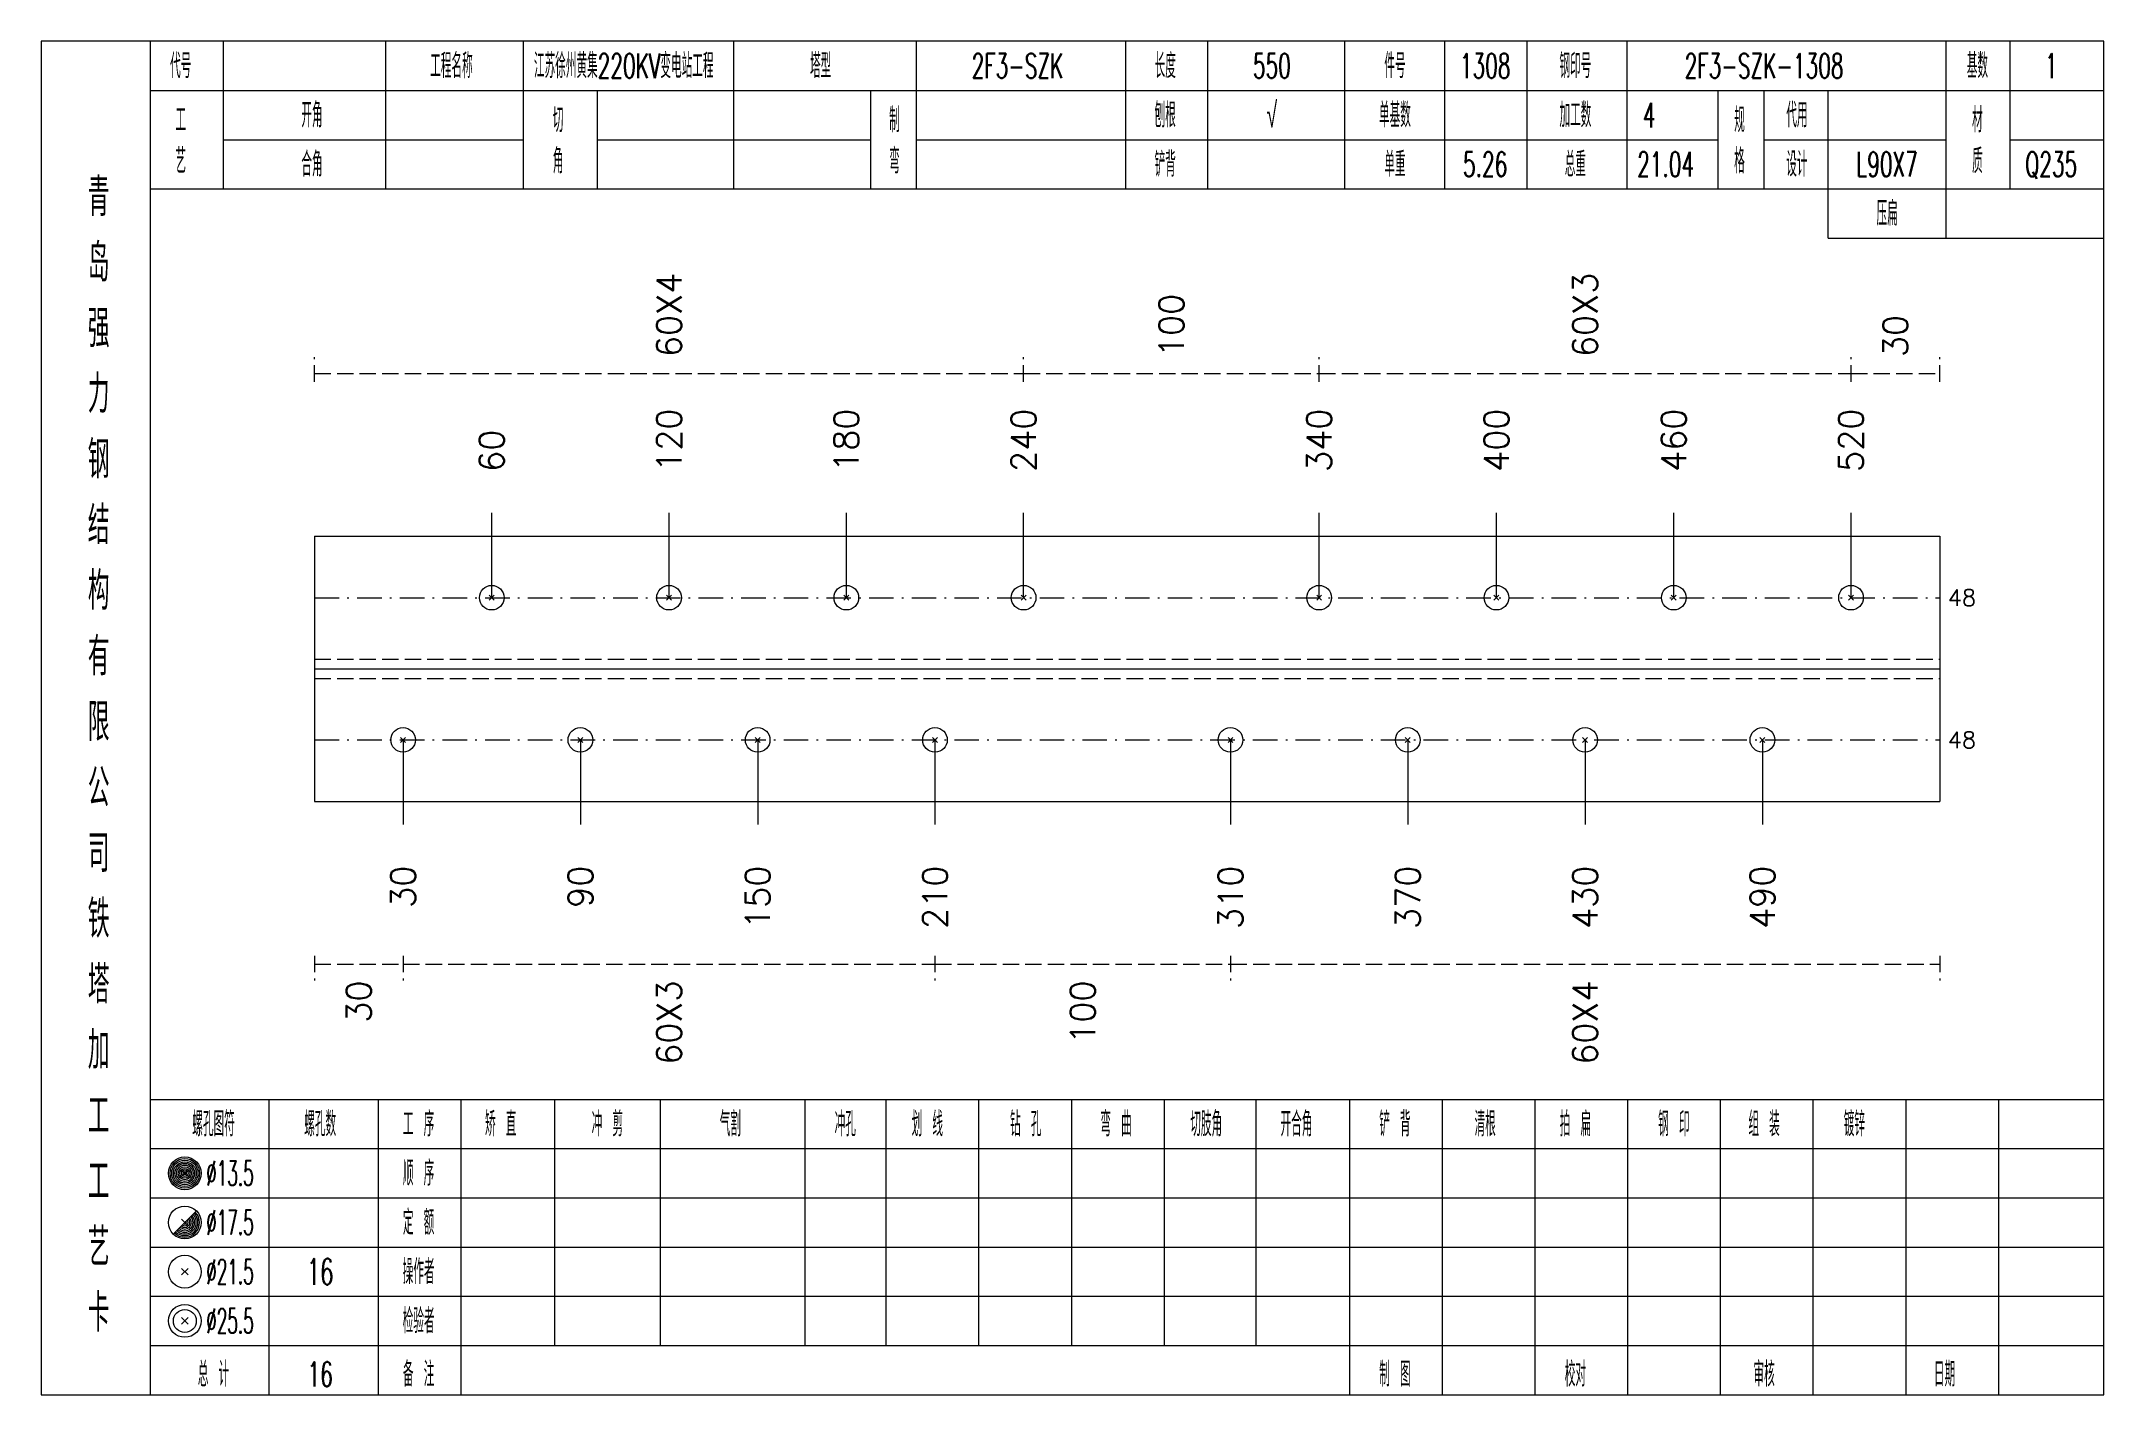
# Model space of a CAD drawing. Extents: x 0 to 4623, y -1159 to 4890.
# Drawn here: x 3736.8 to 3988.2, y 450 to 615 of the extents above; entities that cross this region are included whole.
import ezdxf
from ezdxf.enums import TextEntityAlignment as Align

# ---------------------------------------------------------------- set-up
doc = ezdxf.new("R2010")
doc.units = 0
doc.header["$MEASUREMENT"] = 0
doc.linetypes.add('一点画线', pattern=[5.2, 3, -1, 0.2, -1])
doc.linetypes.add('虚线', pattern=[2.75, 2, -0.75])
doc.layers.get('0').update_dxf_attribs({"linetype": 'CONTINUOUS', "lineweight": 25})
for name, color, linetype, lineweight in [('1', 7, 'CONTINUOUS', 25), ('4', 7, 'CONTINUOUS', 25), ('5', 7, 'CONTINUOUS', 25)]:
    doc.layers.add(name, color=color, linetype=linetype, lineweight=lineweight)
doc.styles.get("Standard").update_dxf_attribs({"font": 'simplex.shx', "width": 0.7, "height": 3, "bigfont": 'gbhzfs.shx'})

msp = doc.modelspace()

# ---------------------------------------------------------------- texts
at = {"color": 8, "linetype": 'Continuous', "lineweight": 9}
for s, p in [('60X4', (3813.322, 576.5)), ('60X3', (3924.978, 576.5)), ('100', (3874.553, 576.5)), ('30', (3962.797, 576.5))]:
    msp.add_text(s, height=3, rotation=90, dxfattribs=at).set_placement(p, align=Align.MIDDLE_LEFT)
at = {"color": 7, "linetype": 'Continuous', "lineweight": 13}
for s, p in [('120', (3813.322, 562.5)), ('180', (3834.933, 562.5)), ('240', (3856.544, 562.5)), ('340', (3892.562, 562.5)), ('400', (3914.173, 562.5)), ('460', (3935.784, 562.5)), ('520', (3957.395, 562.5)), ('60', (3791.711, 562.5))]:
    msp.add_text(s, height=3, rotation=90, dxfattribs=at).set_placement(p, align=Align.MIDDLE_LEFT)
for p in [(3969.2, 547.167), (3969.2, 529.833)]:
    msp.add_text('48', height=2, dxfattribs=at).set_placement(p, align=Align.MIDDLE_LEFT)
at = {"color": 8, "linetype": 'Continuous', "lineweight": 9}
for s, p in [('30', (3775.503, 500.5)), ('60X3', (3813.322, 500.5)), ('100', (3863.747, 500.5)), ('60X4', (3924.978, 500.5))]:
    msp.add_text(s, height=3, rotation=90, dxfattribs=at).set_placement(p, align=Align.MIDDLE_RIGHT)
at = {"layer": '1', "color": 7, "linetype": 'Continuous', "lineweight": 13}
for s, p in [('30', (3780.905, 514.5)), ('90', (3802.516, 514.5)), ('150', (3824.127, 514.5)), ('210', (3845.738, 514.5)), ('310', (3881.756, 514.5)), ('370', (3903.367, 514.5)), ('430', (3924.978, 514.5)), ('490', (3946.589, 514.5))]:
    msp.add_text(s, height=3, rotation=90, dxfattribs=at).set_placement(p, align=Align.MIDDLE_RIGHT)
at = {"layer": '4', "color": 1, "linetype": 'Continuous', "lineweight": 13}
for s, height, width, p in [('代号', 3, 0.6, (3753.8, 612)), ('工程名称', 3, 0.6, (3786.8, 612)), ('江苏徐州黄集220KV变电站工程', 3, 0.6, (3807.8, 612)), ('塔型', 3, 0.6, (3831.8, 612)), ('2F3-SZK', 3, 0.6, (3855.8, 612)), ('长度', 3, 0.6, (3873.8, 612)), ('550', 3, 0.6, (3886.8, 612)), ('件号', 3, 0.6, (3901.8, 612)), ('1308', 3, 0.6, (3912.8, 612)), ('钢印号', 3, 0.6, (3923.8, 612)), ('2F3-SZK-1308', 3, 0.6, (3946.8, 612)), ('基数', 3, 0.6, (3972.8, 612)), ('1', 3, 0.6, (3981.8, 612)), ('工', 3, 0.6, (3753.8, 605.4)), ('开角', 3, 0.6, (3769.8, 606)), ('切', 3, 0.6, (3799.8, 605.4)), ('制', 3, 0.6, (3840.8, 605.4)), ('刨根', 3, 0.6, (3873.8, 606)), ('√', 3, 0.6, (3886.8, 606)), ('单基数', 3, 0.6, (3901.8, 606)), ('加工数', 3, 0.6, (3923.8, 606)), ('4', 3, 0.6, (3932.8, 606)), ('规', 3, 0.6, (3943.8, 605.4)), ('代用', 3, 0.6, (3950.8, 606)), ('材', 3, 0.6, (3972.8, 605.4)), ('艺', 3, 0.6, (3753.8, 600.4)), ('合角', 3, 0.6, (3769.8, 600)), ('角', 3, 0.6, (3799.8, 600.4)), ('弯', 3, 0.6, (3840.8, 600.4)), ('铲背', 3, 0.6, (3873.8, 600)), ('单重', 3, 0.6, (3901.8, 600)), ('5.26', 3, 0.6, (3912.8, 600)), ('总重', 3, 0.6, (3923.8, 600)), ('21.04', 3, 0.6, (3934.8, 600)), ('格', 3, 0.6, (3943.8, 600.4)), ('设计', 3, 0.6, (3950.8, 600)), ('L90X7', 3, 0.6, (3961.8, 600)), ('质', 3, 0.6, (3972.8, 600.4)), ('Q235', 3, 0.6, (3981.8, 600)), ('青', 4.6, 0.8, (3743.8, 596)), ('压扁', 3, 0.6, (3961.8, 594)), ('岛', 4.6, 0.8, (3743.8, 588)), ('强', 4.6, 0.8, (3743.8, 580)), ('力', 4.6, 0.8, (3743.8, 572)), ('钢', 4.6, 0.8, (3743.8, 564)), ('结', 4.6, 0.8, (3743.8, 556)), ('构', 4.6, 0.8, (3743.8, 548)), ('有', 4.6, 0.8, (3743.8, 540)), ('限', 4.6, 0.8, (3743.8, 532)), ('公', 4.6, 0.8, (3743.8, 524)), ('司', 4.6, 0.8, (3743.8, 516)), ('铁', 4.6, 0.8, (3743.8, 508)), ('塔', 4.6, 0.8, (3743.8, 500)), ('加', 4.6, 0.8, (3743.8, 492)), ('工', 4.6, 0.8, (3743.8, 484)), ('螺孔图符', 3, 0.6, (3757.8, 483)), ('螺孔数', 3, 0.6, (3770.8, 483)), ('工 序', 3, 0.6, (3782.8, 483)), ('矫 直', 3, 0.6, (3792.8, 483)), ('冲 剪', 3, 0.6, (3805.8, 483)), ('气割', 3, 0.6, (3820.8, 483)), ('冲孔', 3, 0.6, (3834.8, 483)), ('划 线', 3, 0.6, (3844.8, 483)), ('钻 孔', 3, 0.6, (3856.8, 483)), ('弯 曲', 3, 0.6, (3867.8, 483)), ('切肢角', 3, 0.6, (3878.8, 483)), ('开合角', 3, 0.6, (3889.8, 483)), ('铲 背', 3, 0.6, (3901.8, 483)), ('清根', 3, 0.6, (3912.8, 483)), ('拍 扁', 3, 0.6, (3923.8, 483)), ('钢 印', 3, 0.6, (3935.8, 483)), ('组 装', 3, 0.6, (3946.8, 483)), ('镀锌', 3, 0.6, (3957.8, 483)), ('工', 4.6, 0.8, (3743.8, 476)), ('%%C13.5', 3, 0.5, (3759.8, 477)), ('顺 序', 3, 0.6, (3782.8, 477)), ('定 额', 3, 0.6, (3782.8, 471)), ('艺', 4.6, 0.8, (3743.8, 468)), ('%%C17.5', 3, 0.5, (3759.8, 471)), ('%%C21.5', 3, 0.5, (3759.8, 465)), ('16', 3.2, 0.6, (3770.8, 465)), ('操作者', 3, 0.6, (3782.8, 465)), ('卡', 4.6, 0.8, (3743.8, 460)), ('%%C25.5', 3, 0.5, (3759.8, 459)), ('检验者', 3, 0.6, (3782.8, 459)), ('总 计', 3, 0.6, (3757.8, 452.5)), ('16', 3, 0.6, (3770.8, 452.5)), ('备 注', 3, 0.6, (3782.8, 452.5)), ('制 图', 3, 0.6, (3901.8, 452.5)), ('校对', 3, 0.6, (3923.8, 452.5)), ('审核', 3, 0.6, (3946.8, 452.5)), ('日期', 3, 0.6, (3968.8, 452.5))]:
    msp.add_text(s, height=height, dxfattribs=dict(at, width=width)).set_placement(p, align=Align.MIDDLE_CENTER)

# ---------------------------------------------------------------- blocks, each defined once
blk = doc.blocks.new('孔21.5')
at = {"layer": '5', "color": 7, "linetype": 'Continuous', "lineweight": 13}
for p, q in [((-0.2, -0.2), (0.2, 0.2)), ((-0.2, 0.2), (0.2, -0.2))]:
    blk.add_line(p, q, dxfattribs=at)
blk.add_circle((0, 0), 1, dxfattribs=at)

# ---------------------------------------------------------------- linework, layer by layer
at = {"color": 8, "linetype": '虚线', "lineweight": 9}
for p, q in [((3770.1, 573.5), (3770.1, 576.5)), ((3856.544, 573.5), (3856.544, 576.5)), ((3856.544, 573.5), (3856.544, 576.5)), ((3892.562, 573.5), (3892.562, 576.5)), ((3892.562, 573.5), (3892.562, 576.5)), ((3957.395, 573.5), (3957.395, 576.5)), ((3957.395, 573.5), (3957.395, 576.5)), ((3968.2, 573.5), (3968.2, 576.5)), ((3770.1, 574.5), (3856.544, 574.5)), ((3856.544, 574.5), (3892.562, 574.5)), ((3892.562, 574.5), (3957.395, 574.5)), ((3957.395, 574.5), (3968.2, 574.5)), ((3770.1, 503.5), (3770.1, 500.5)), ((3780.905, 503.5), (3780.905, 500.5)), ((3780.905, 503.5), (3780.905, 500.5)), ((3845.738, 503.5), (3845.738, 500.5)), ((3845.738, 503.5), (3845.738, 500.5)), ((3881.756, 503.5), (3881.756, 500.5)), ((3881.756, 503.5), (3881.756, 500.5)), ((3968.2, 503.5), (3968.2, 500.5)), ((3770.1, 502.5), (3780.905, 502.5)), ((3780.905, 502.5), (3845.738, 502.5)), ((3845.738, 502.5), (3881.756, 502.5)), ((3881.756, 502.5), (3968.2, 502.5))]:
    msp.add_line(p, q, dxfattribs=at)
at = {"color": 7, "linetype": 'Continuous', "lineweight": 13}
for p, q in [((3791.711, 547.167), (3791.711, 557.5)), ((3813.322, 547.167), (3813.322, 557.5)), ((3834.933, 547.167), (3834.933, 557.5)), ((3856.544, 547.167), (3856.544, 557.5)), ((3892.562, 547.167), (3892.562, 557.5)), ((3914.173, 547.167), (3914.173, 557.5)), ((3935.784, 547.167), (3935.784, 557.5)), ((3957.395, 547.167), (3957.395, 557.5)), ((3780.905, 529.833), (3780.905, 519.5)), ((3802.516, 529.833), (3802.516, 519.5)), ((3824.127, 529.833), (3824.127, 519.5)), ((3845.738, 529.833), (3845.738, 519.5)), ((3881.756, 529.833), (3881.756, 519.5)), ((3903.367, 529.833), (3903.367, 519.5)), ((3924.978, 529.833), (3924.978, 519.5)), ((3946.589, 529.833), (3946.589, 519.5))]:
    msp.add_line(p, q, dxfattribs=at)
at = {"color": 7, "linetype": 'Continuous', "lineweight": 18}
for p, q in [((3770.1, 554.667), (3770.1, 522.333)), ((3770.1, 554.667), (3968.2, 554.667)), ((3968.2, 554.667), (3968.2, 522.333)), ((3770.1, 538.5), (3968.2, 538.5))]:
    msp.add_line(p, q, dxfattribs=at)
at = {"color": 3, "linetype": '一点画线', "lineweight": 13}
for p, q in [((3770.1, 547.167), (3968.2, 547.167)), ((3770.1, 529.833), (3968.2, 529.833))]:
    msp.add_line(p, q, dxfattribs=at)
at = {"color": 1, "linetype": '虚线', "lineweight": 18}
for p, q in [((3770.1, 539.667), (3968.2, 539.667)), ((3770.1, 537.333), (3968.2, 537.333))]:
    msp.add_line(p, q, dxfattribs=at)
at = {"layer": '1', "color": 7, "linetype": 'Continuous', "lineweight": 18}
msp.add_line((3770.1, 522.333), (3968.2, 522.333), dxfattribs=at)
at = {"layer": '4', "color": 1, "linetype": 'Continuous', "lineweight": 18}
for p, q in [((3750.1, 450), (3750.1, 615)), ((3759, 597), (3759, 615)), ((3778.8, 597), (3778.8, 615)), ((3795.6, 597), (3795.6, 615)), ((3821.2, 597), (3821.2, 615)), ((3843.5, 597), (3843.5, 615)), ((3869, 597), (3869, 615)), ((3879, 597), (3879, 615)), ((3895.7, 597), (3895.7, 615)), ((3907.9, 597), (3907.9, 615)), ((3917.9, 597), (3917.9, 615)), ((3930.1, 597), (3930.1, 615)), ((3969, 591), (3969, 615)), ((3976.8, 597), (3976.8, 615)), ((3750.1, 609), (3988.2, 609)), ((3804.6, 597), (3804.6, 609)), ((3837.9, 597), (3837.9, 609)), ((3941.2, 597), (3941.2, 609)), ((3946.8, 597), (3946.8, 609)), ((3954.6, 591), (3954.6, 609)), ((3759, 603), (3795.6, 603)), ((3804.6, 603), (3837.9, 603)), ((3843.5, 603), (3941.2, 603)), ((3946.8, 603), (3969, 603)), ((3976.8, 603), (3988.2, 603)), ((3750.1, 597), (3988.2, 597)), ((3954.6, 591), (3988.2, 591)), ((3750.1, 486), (3988.2, 486)), ((3764.6, 450), (3764.6, 486)), ((3777.9, 450), (3777.9, 486)), ((3788, 450), (3788, 486)), ((3799.4, 456), (3799.4, 486)), ((3812.3, 456), (3812.3, 486)), ((3829.9, 456), (3829.9, 486)), ((3839.8, 456), (3839.8, 486)), ((3851.1, 456), (3851.1, 486)), ((3862.4, 456), (3862.4, 486)), ((3873.7, 456), (3873.7, 486)), ((3884.9, 456), (3884.9, 486)), ((3896.3, 456), (3896.3, 486)), ((3907.6, 456), (3907.6, 486)), ((3918.9, 456), (3918.9, 486)), ((3930.2, 456), (3930.2, 486)), ((3941.5, 456), (3941.5, 486)), ((3952.8, 456), (3952.8, 486)), ((3964.1, 456), (3964.1, 486)), ((3975.4, 456), (3975.4, 486)), ((3750.1, 480), (3988.2, 480)), ((3750.1, 474), (3988.2, 474)), ((3750.1, 468), (3988.2, 468)), ((3750.1, 462), (3988.2, 462)), ((3750.1, 456), (3988.2, 456)), ((3896.3, 450), (3896.3, 456)), ((3907.6, 450), (3907.6, 456)), ((3918.9, 450), (3918.9, 456)), ((3930.2, 450), (3930.2, 456)), ((3941.5, 450), (3941.5, 456)), ((3952.8, 450), (3952.8, 456)), ((3964.1, 450), (3964.1, 456)), ((3975.4, 450), (3975.4, 456))]:
    msp.add_line(p, q, dxfattribs=at)
at = {"layer": '4', "color": 7, "linetype": 'Continuous', "lineweight": 13}
for p, q in [((3754.1, 476.8), (3754.5, 477.2)), ((3754.5, 476.8), (3754.1, 477.2)), ((3752.886, 469.586), (3755.714, 472.414)), ((3753.9, 471.4), (3754.7, 470.6)), ((3753.9, 464.6), (3754.7, 465.4)), ((3753.9, 465.4), (3754.7, 464.6)), ((3753.9, 458.6), (3754.7, 459.4)), ((3753.9, 459.4), (3754.7, 458.6))]:
    msp.add_line(p, q, dxfattribs=at)
at = {"layer": '4', "color": 1, "linetype": 'Continuous', "lineweight": 18}
msp.add_lwpolyline([(3736.8, 615), (3736.8, 450), (3988.2, 450), (3988.2, 615)], close=True, dxfattribs=at)
at = {"layer": '4', "color": 7, "linetype": 'Continuous', "lineweight": 13}
for centre, radius in [((3754.3, 477), 2), ((3754.3, 477), 1.8), ((3754.3, 477), 1.6), ((3754.3, 477), 1.4), ((3754.3, 477), 1.2), ((3754.3, 477), 1), ((3754.3, 477), 0.8), ((3754.3, 477), 0.6), ((3754.3, 477), 0.4), ((3754.3, 477), 0.2), ((3754.3, 471), 2), ((3754.3, 465), 2), ((3754.3, 459), 2), ((3754.3, 459), 1.4)]:
    msp.add_circle(centre, radius, dxfattribs=at)
for radius in [1.8, 1.6, 1.4, 1.2, 1, 0.8, 0.6, 0.4, 0.2]:
    msp.add_arc((3754.3, 471), radius, 225, 45, dxfattribs=at)

# ---------------------------------------------------------------- block references
at = {"color": 7, "linetype": 'Continuous', "lineweight": 13, "xscale": 1.5, "yscale": 1.5, "zscale": 1.5}
for p in [(3791.711, 547.167), (3813.322, 547.167), (3834.933, 547.167), (3856.544, 547.167), (3892.562, 547.167), (3914.173, 547.167), (3935.784, 547.167), (3957.395, 547.167)]:
    msp.add_blockref('孔21.5', p, dxfattribs=at)
at = {"layer": '1', "color": 7, "linetype": 'Continuous', "lineweight": 13, "xscale": 1.5, "yscale": 1.5, "zscale": 1.5}
for p in [(3780.905, 529.833), (3802.516, 529.833), (3824.127, 529.833), (3845.738, 529.833), (3881.756, 529.833), (3903.367, 529.833), (3924.978, 529.833), (3946.589, 529.833)]:
    msp.add_blockref('孔21.5', p, dxfattribs=at)

msp.set_redraw_order([(e.dxf.handle, doc.entitydb.next_handle()) for e in msp.query("TEXT MTEXT ATTDEF DIMENSION ARC_DIMENSION")])  # texts and dimensions are drawn at this point

doc.saveas('drawing.dxf')
